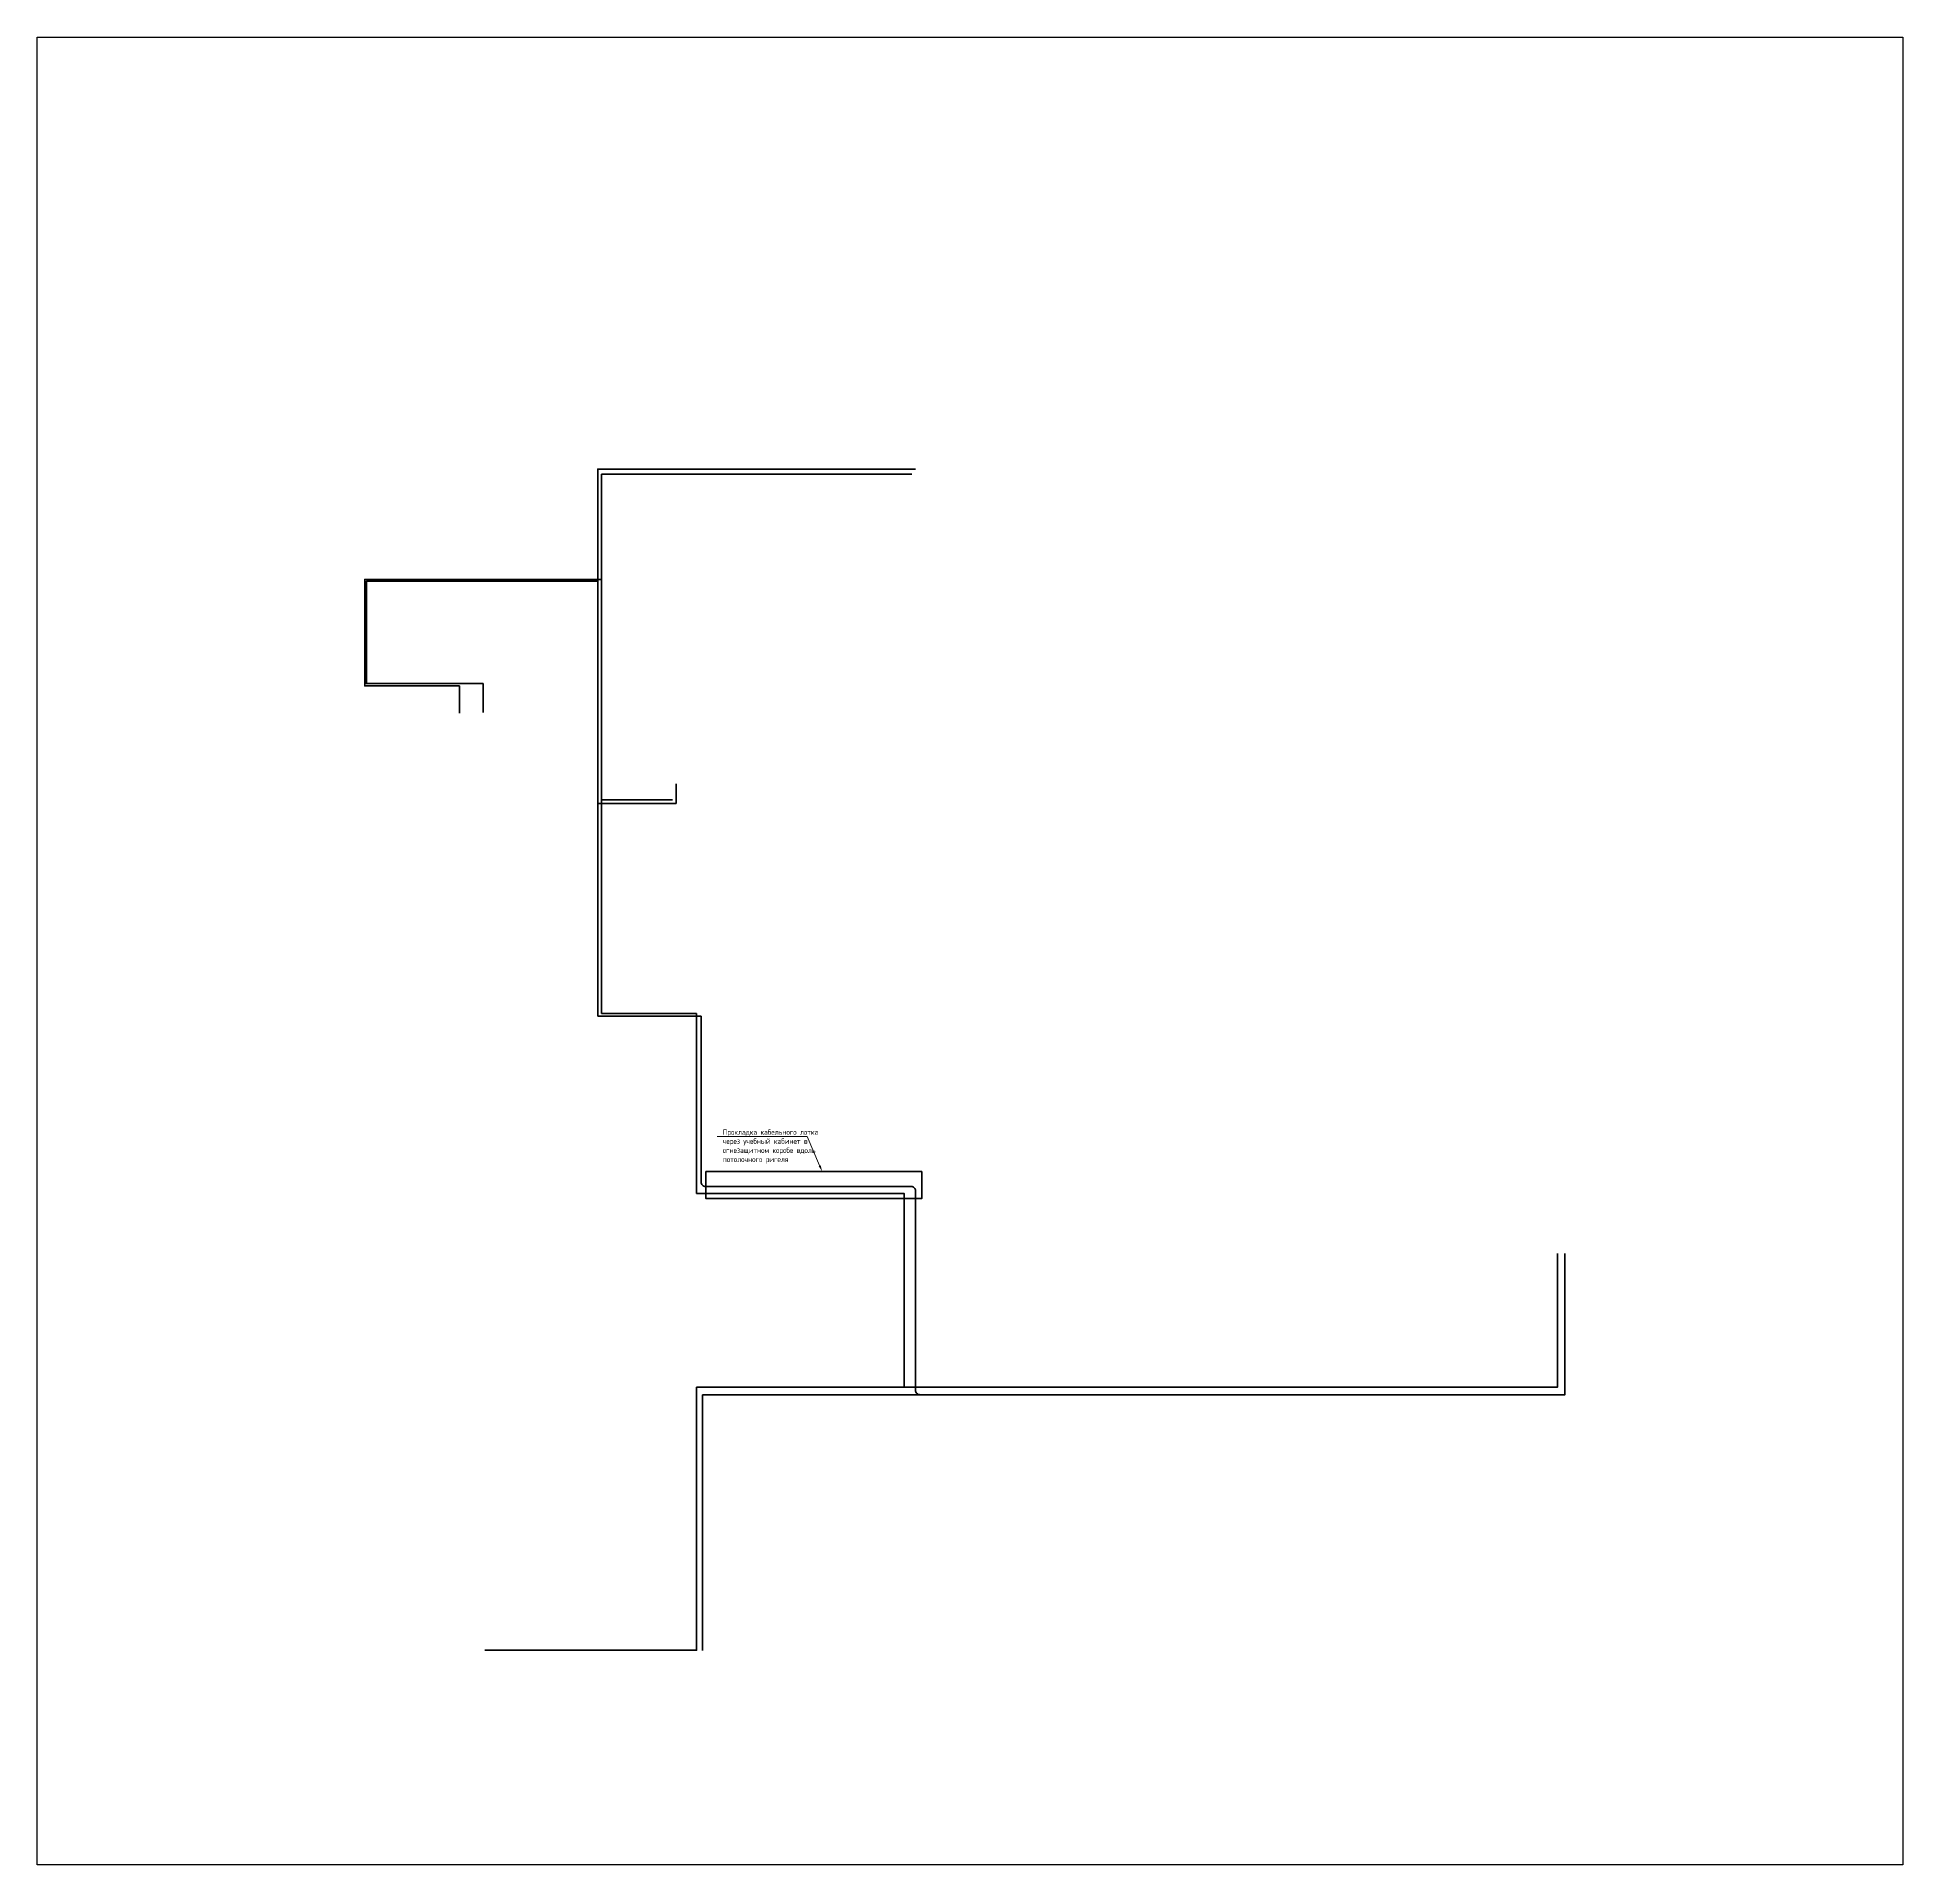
# Model space of a CAD drawing. Header units: millimetres. Extents: x -342894 to 539294, y -36007 to 135936.
# Drawn here: x -225591 to -140064, y 52139 to 135936 of the extents above; entities that cross this region are included whole.
import ezdxf
from ezdxf import colors
from ezdxf.entities.mleader import LeaderData, LeaderLine
from ezdxf.math import Vec2, Vec3

# ---------------------------------------------------------------- set-up
doc = ezdxf.new("R2010")
doc.units = ezdxf.units.MM
doc.linetypes.add('HIDDEN', pattern=[0.375, 0.25, -0.125])
doc.layers.get('Defpoints').update_dxf_attribs({"color": 8})
for name, color, linetype, lineweight in [('_ЭОМ_ОБЩЕЕ_АВР ОСВ_ТРАССА', 1, 'HIDDEN', 35), ('_ЭС_Трасса', 6, 'Проводка в лотке', 50), ('_ЭС_Трасса_СПЗ', 1, 'Проводка в лотке', 50), ('АР_текст новый', 250, 'Continuous', 13)]:
    doc.layers.add(name, color=color, linetype=linetype, lineweight=lineweight)
doc.styles.add('ISOCPEUR', font='isocpeur.ttf', dxfattribs={"width": 0.8})
doc.linetypes.add('LOTOKSPZ', pattern='A,1.5,-12,[1,лоток спз1.shx,S=1,R=179.996451,X=0,Y=0.000836],-12,1.5', length=27)
doc.linetypes.add('Проводка в лотке', pattern='A,5,[130,ltypeshp.shx,S=1,R=0,X=0,Y=0],1.5,[130,ltypeshp.shx,S=1.5,R=90,X=0,Y=-1],1,[130,ltypeshp.shx,S=1,R=0,X=0.5,Y=0],5', length=12.5)

msp = doc.modelspace()

# ---------------------------------------------------------------- linework, layer by layer
at = {"layer": '_ЭОМ_ОБЩЕЕ_АВР ОСВ_ТРАССА', "color": 5, "linetype": 'ByBlock', "lineweight": 50, "ltscale": 40}
msp.add_lwpolyline([(-194939, 83919), (-185038, 83919), (-185038, 82686), (-194939, 82686)], close=True, dxfattribs=at)
at = {"layer": '_ЭС_Трасса', "ltscale": 40}
for points in [[(-199716, 111076), (-199716, 115901), (-185499, 115901)], [(-196474, 100976), (-199716, 100976), (-199716, 111076), (-210581, 111076), (-210581, 106190), (-206234, 106190), (-206234, 104947)], [(-199716, 100976), (-199716, 91170)], [(-199716, 91170), (-195364, 91170)], [(-195364, 82913), (-195364, 91170)], [(-185846, 74042), (-185846, 82913), (-195364, 82913)], [(-155884, 80170), (-155884, 74042), (-158993, 74042), (-158972, 74042), (-195364, 74042)], [(-195364, 74042), (-195364, 61971), (-205070, 61971)]]:
    msp.add_lwpolyline(points, dxfattribs=at)
at = {"layer": '_ЭС_Трасса_СПЗ', "linetype": 'LOTOKSPZ', "ltscale": 40}
for points in [[(-199896, 110996), (-199896, 116133), (-185329, 116133)], [(-196301, 100794), (-199896, 100794), (-199896, 110996), (-210505, 110996), (-210505, 106299), (-205661, 106299)], [(-205151, 104973), (-205151, 106299), (-205661, 106299)], [(-196301, 100794), (-196301, 101701)], [(-199896, 100794), (-199896, 91045)], [(-195152, 91045), (-199896, 91045)], [(-155550, 80170), (-155550, 73692), (-195099, 73692)], [(-195099, 73692), (-195099, 61958)]]:
    msp.add_lwpolyline(points, dxfattribs=at)
msp.add_lwpolyline([(-184956, 73692), (-185126, 73692, -0.414214), (-185326, 73892), (-185326, 83042, 0.414214), (-185526, 83242), (-194952, 83242, -0.414214), (-195152, 83442), (-195152, 91045)], format="xyb", dxfattribs=at)
at = {"layer": 'Defpoints', "ltscale": 40}
msp.add_lwpolyline([(-140064, 52139), (-225591, 52139), (-225591, 135936), (-140064, 135936)], close=True, dxfattribs=at)

# ---------------------------------------------------------------- leaders
at = {"layer": 'АР_текст новый'}
ml = msp.add_multileader_mtext('Standard', dxfattribs=at)
ml.set_content('Прокладка кабельного лотка\\Pчерез учебный кабинет в \\Pогнезащитном коробе вдоль\\Pпотолочного ригеля ', color=256, style='ISOCPEUR')
ml.set_leader_properties(color=256, linetype='ByLayer', lineweight=-1)
ml.build(insert=Vec2(0, 0))
ml.multileader.update_dxf_attribs({"text_left_attachment_type": 6, "text_right_attachment_type": 6, "dogleg_length": 6.47, "arrow_head_size": 300})
ctx = ml.context
ctx.base_point, ctx.char_height, ctx.arrow_head_size, ctx.landing_gap_size, ctx.plane_origin = Vec3(-194216, 85533), 250, 300, 50, Vec3(-192972, 85496)
ctx.left_attachment, ctx.right_attachment = 6, 6
notes = []
notes.append((ctx, [(1, (1, 1, 0), (-190296, 85533), (-1, 0), 120, [(1, [(-189602, 83919)], 0, [])])]))
ctx.mtext.insert, ctx.mtext.line_spacing_style, ctx.mtext.flow_direction = Vec3(-194166, 85858), 2, 5
for ctx, leaders in notes:
    for number, flags, end, landing, length, lines in leaders:
        leader = LeaderData()
        leader.index, (leader.has_last_leader_line, leader.has_dogleg_vector, leader.attachment_direction) = number, flags
        leader.last_leader_point, leader.dogleg_vector, leader.dogleg_length = Vec3(end), Vec3(landing), length
        for number, points, colour, breaks in lines:
            line = LeaderLine()
            line.index, line.vertices, line.color, line.breaks = number, Vec3.list(points), colors.encode_raw_color(colour), breaks
            leader.lines.append(line)
        ctx.leaders.append(leader)

doc.saveas('drawing.dxf')
